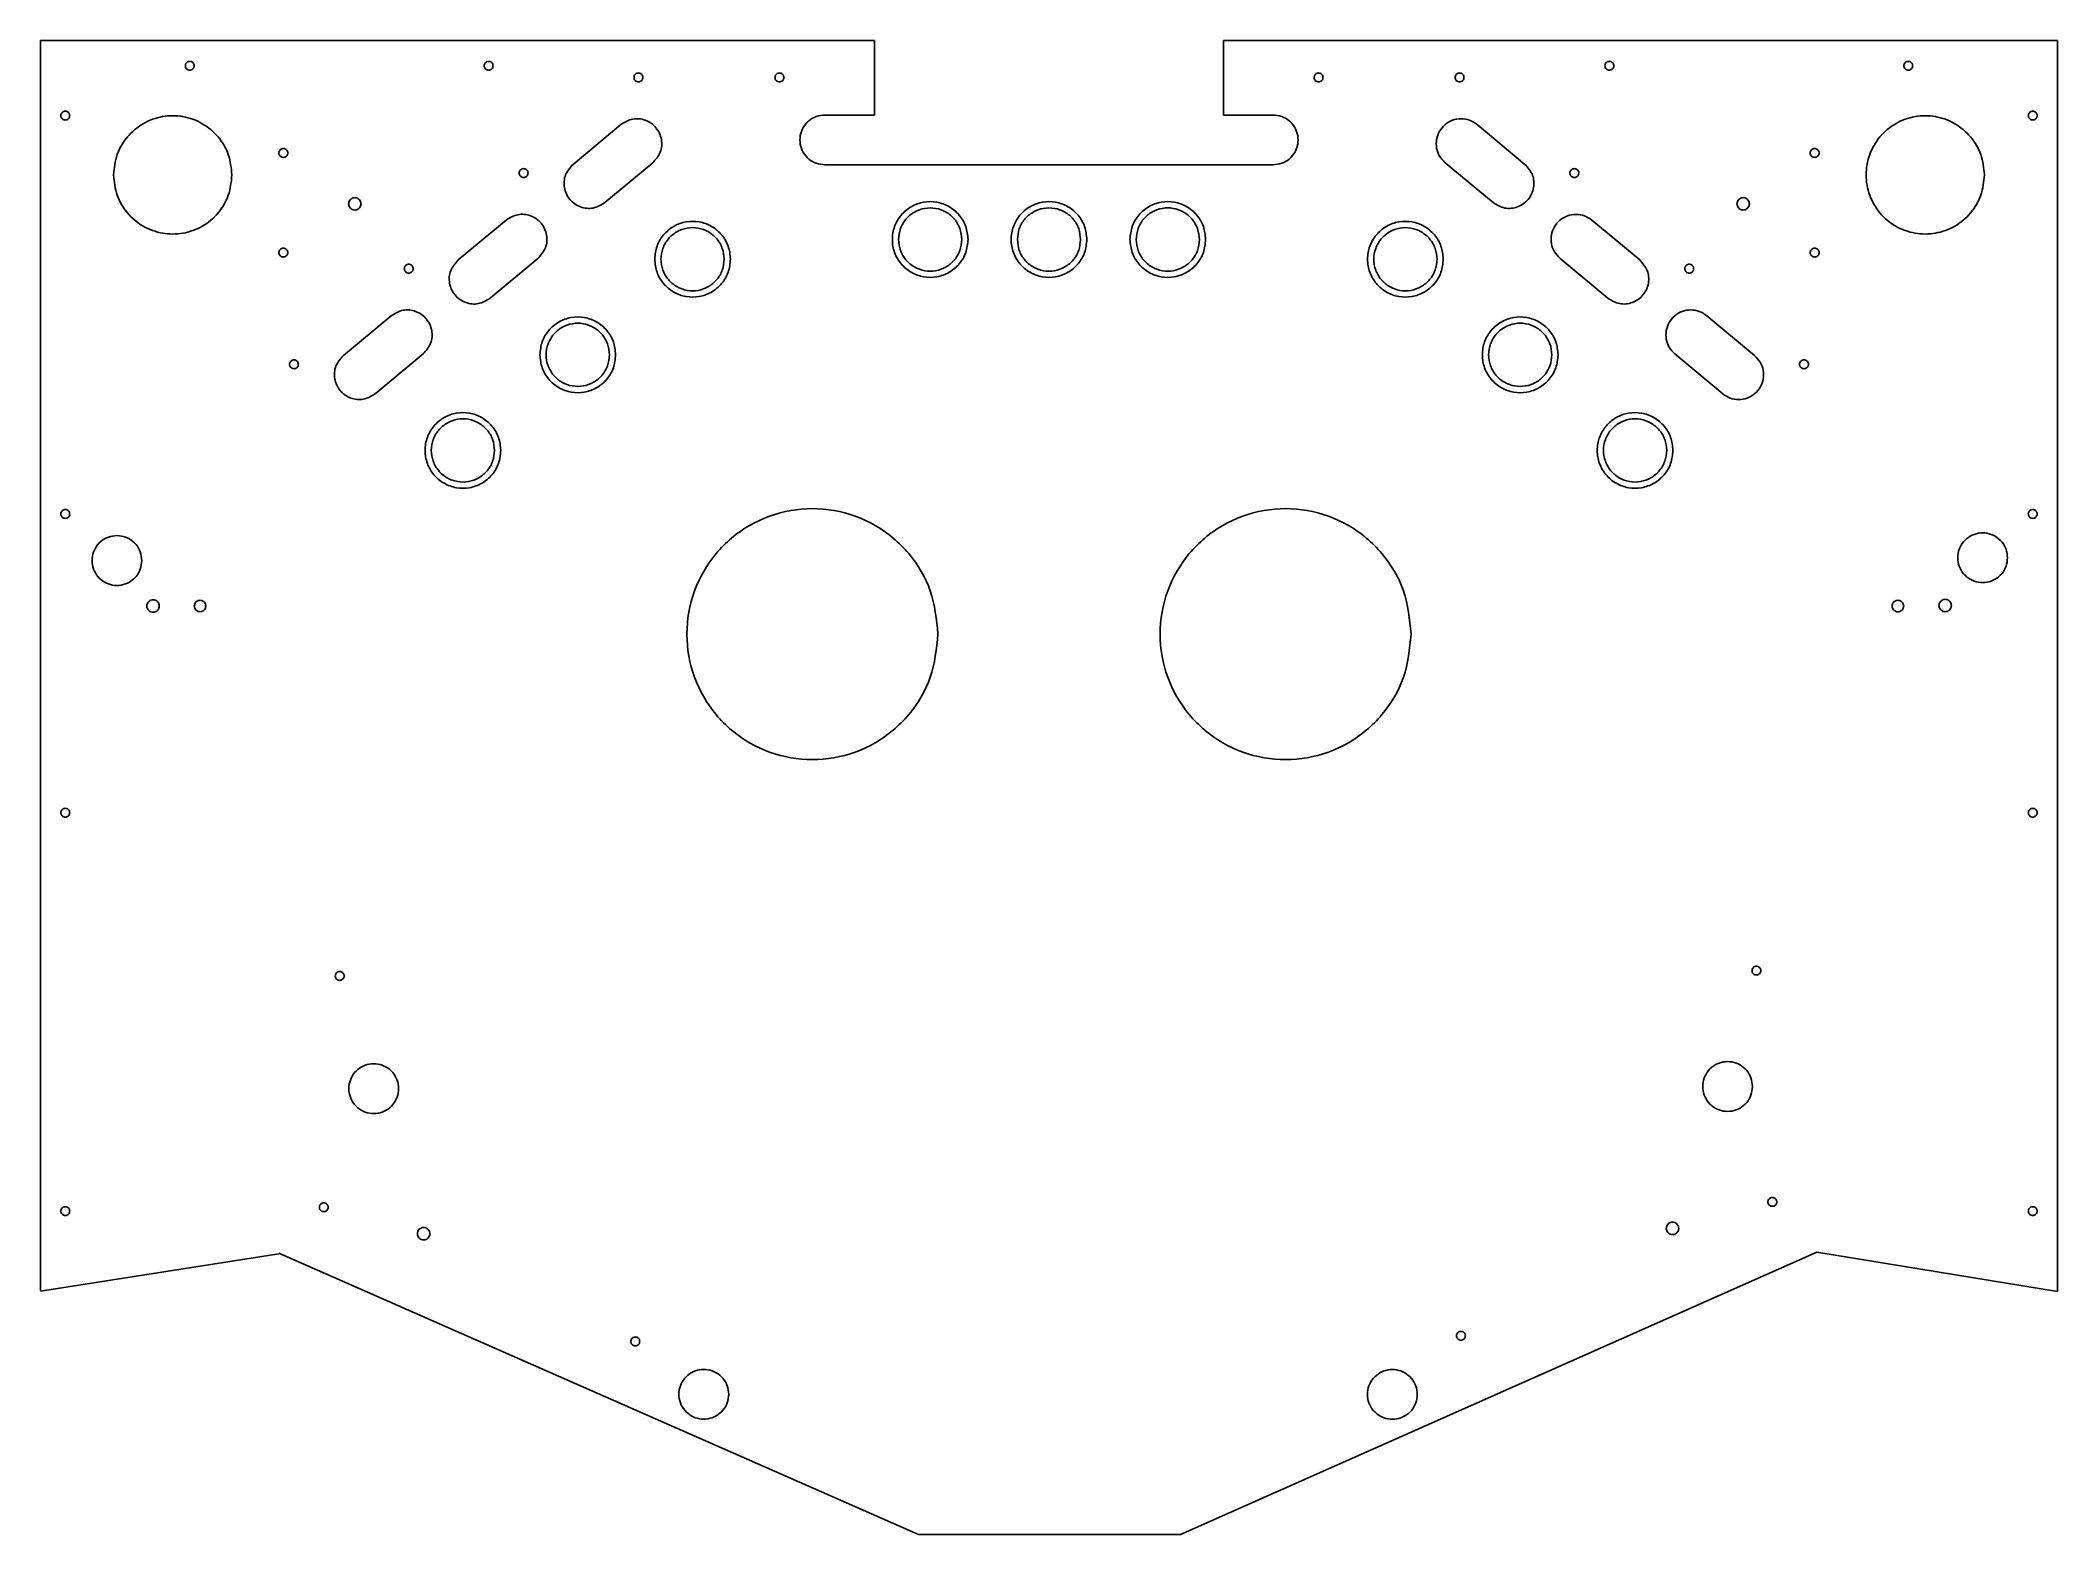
# Model space of a CAD drawing. Extents: x 72 to 1530, y 72 to 1153.
import ezdxf

# ---------------------------------------------------------------- set-up
doc = ezdxf.new("R2010")
doc.units = 0
doc.layers.add('DT250', color=7, linetype='CONTINUOUS')
doc.layers.add('DT500', color=7, linetype='CONTINUOUS')

msp = doc.modelspace()

# ---------------------------------------------------------------- linework, layer by layer
at = {"layer": 'DT250', "color": 3}
for points in [[(742.914985, 1008.702184), (742.914985, 1008.702184)], [(828.774985, 1008.702184), (828.774985, 1008.702184)], [(914.634977, 1008.702184), (914.634977, 1008.702184)], [(571.193897, 994.457464), (571.193897, 994.457464)], [(1086.356097, 994.457464), (1086.356097, 994.457464)], [(488.198537, 925.350504), (488.198537, 925.350504)], [(1169.351457, 925.350504), (1169.351457, 925.350504)], [(405.203185, 856.243544), (405.203185, 856.243544)], [(1252.346817, 856.243544), (1252.346817, 856.243544)]]:
    msp.add_lwpolyline(points, close=True, dxfattribs=at)
for points, knots in [([(742.914985, 1008.702184), (742.587978, 1011.902054), (741.938643, 1018.256), (736.900869, 1026.652837), (729.524716, 1032.895665), (720.390738, 1036.206653), (710.698559, 1036.206653), (701.577374, 1032.895665), (694.150142, 1026.652837), (689.302154, 1018.256), (687.609479, 1008.702184), (689.302154, 999.148368), (694.150142, 990.751531), (701.577374, 984.508703), (710.698559, 981.197715), (720.390738, 981.197715), (729.524716, 984.508703), (736.900869, 990.751531), (741.938643, 999.148368), (742.587978, 1005.502314), (742.914985, 1008.702184)], [0, 0, 0, 0, 9.550899, 18.96511, 28.51601, 38.066909, 47.48112, 57.03202, 66.582919, 75.99713, 85.548029, 95.098929, 104.51314, 114.064039, 123.614938, 133.029149, 142.580049, 152.130948, 161.545159, 171.096059, 171.096059, 171.096059, 171.096059]), ([(828.774985, 1008.702184), (828.447978, 1011.902054), (827.798643, 1018.256), (822.760869, 1026.652837), (815.384716, 1032.895665), (806.250738, 1036.206653), (796.558559, 1036.206653), (787.437374, 1032.895665), (780.010142, 1026.652837), (775.162154, 1018.256), (773.469479, 1008.702184), (775.162154, 999.148368), (780.010142, 990.751531), (787.437374, 984.508703), (796.558559, 981.197715), (806.250738, 981.197715), (815.384716, 984.508703), (822.760869, 990.751531), (827.798643, 999.148368), (828.447978, 1005.502314), (828.774985, 1008.702184)], [0, 0, 0, 0, 9.550899, 18.96511, 28.51601, 38.066909, 47.48112, 57.03202, 66.582919, 75.99713, 85.548029, 95.098929, 104.51314, 114.064039, 123.614938, 133.029149, 142.580049, 152.130948, 161.545159, 171.096059, 171.096059, 171.096059, 171.096059]), ([(914.634977, 1008.702184), (914.308924, 1011.902869), (913.661486, 1018.258412), (908.624389, 1026.658299), (901.247808, 1032.903643), (892.11104, 1036.216067), (882.420345, 1036.216067), (873.283577, 1032.903643), (865.906996, 1026.658299), (860.8699, 1018.258412), (860.222462, 1011.902869), (859.896409, 1008.702184)], [0, 0, 0, 0, 9.552975, 18.969177, 28.522152, 38.075127, 47.491328, 57.044304, 66.597279, 76.01348, 85.566456, 85.566456, 85.566456, 85.566456]), ([(571.193897, 994.457464), (570.867844, 997.658149), (570.220406, 1004.013692), (565.183309, 1012.413579), (557.806728, 1018.658923), (548.66996, 1021.971347), (538.979265, 1021.971347), (529.842497, 1018.658923), (522.465916, 1012.413579), (517.42882, 1004.013692), (516.781382, 997.658149), (516.455329, 994.457464)], [0, 0, 0, 0, 9.552975, 18.969177, 28.522152, 38.075127, 47.491328, 57.044304, 66.597279, 76.01348, 85.566456, 85.566456, 85.566456, 85.566456]), ([(1086.356097, 994.457464), (1086.02909, 997.657338), (1085.379755, 1004.011292), (1080.341975, 1012.408139), (1072.965813, 1018.650975), (1063.831824, 1021.961967), (1054.139633, 1021.961967), (1045.018437, 1018.650975), (1037.591196, 1012.408139), (1032.743202, 1004.011292), (1031.050527, 994.457464), (1032.743202, 984.903636), (1037.591196, 976.506789), (1045.018437, 970.263953), (1054.139633, 966.952961), (1063.831824, 966.952961), (1072.965813, 970.263953), (1080.341975, 976.506789), (1085.379755, 984.903636), (1086.02909, 991.25759), (1086.356097, 994.457464)], [0, 0, 0, 0, 9.550911, 18.965134, 28.516045, 38.066956, 47.481178, 57.032089, 66.583, 75.997223, 85.548134, 95.099045, 104.513267, 114.064179, 123.61509, 133.029312, 142.580223, 152.131134, 161.545357, 171.096268, 171.096268, 171.096268, 171.096268]), ([(859.896409, 1008.702184), (860.222462, 1005.501499), (860.8699, 999.145956), (865.906996, 990.746069), (873.283577, 984.500725), (882.420345, 981.188301), (892.11104, 981.188301), (901.247808, 984.500725), (908.624389, 990.746069), (913.661486, 999.145956), (914.308924, 1005.501499), (914.634977, 1008.702184)], [0, 0, 0, 0, 9.552975, 18.969177, 28.522152, 38.075127, 47.491328, 57.044304, 66.597279, 76.01348, 85.566456, 85.566456, 85.566456, 85.566456]), ([(516.455329, 994.457464), (516.781382, 991.256779), (517.42882, 984.901236), (522.465916, 976.501349), (529.842497, 970.256005), (538.979265, 966.943581), (548.66996, 966.943581), (557.806728, 970.256005), (565.183309, 976.501349), (570.220406, 984.901236), (570.867844, 991.256779), (571.193897, 994.457464)], [0, 0, 0, 0, 9.552975, 18.969177, 28.522152, 38.075127, 47.491328, 57.044304, 66.597279, 76.01348, 85.566456, 85.566456, 85.566456, 85.566456]), ([(488.198537, 925.350504), (487.872484, 928.551189), (487.225046, 934.906732), (482.187949, 943.306619), (474.811368, 949.551963), (465.6746, 952.864387), (455.983905, 952.864387), (446.847137, 949.551963), (439.470556, 943.306619), (434.43346, 934.906732), (433.786022, 928.551189), (433.459969, 925.350504)], [0, 0, 0, 0, 9.552975, 18.969177, 28.522152, 38.075127, 47.491328, 57.044304, 66.597279, 76.01348, 85.566456, 85.566456, 85.566456, 85.566456]), ([(1169.351457, 925.350504), (1169.02445, 928.550378), (1168.375115, 934.904332), (1163.337335, 943.301179), (1155.961173, 949.544015), (1146.827184, 952.855007), (1137.134993, 952.855007), (1128.013797, 949.544015), (1120.586556, 943.301179), (1115.738562, 934.904332), (1114.045887, 925.350504), (1115.738562, 915.796676), (1120.586556, 907.399829), (1128.013797, 901.156993), (1137.134993, 897.846001), (1146.827184, 897.846001), (1155.961173, 901.156993), (1163.337335, 907.399829), (1168.375115, 915.796676), (1169.02445, 922.15063), (1169.351457, 925.350504)], [0, 0, 0, 0, 9.550911, 18.965134, 28.516045, 38.066956, 47.481178, 57.032089, 66.583, 75.997223, 85.548134, 95.099045, 104.513267, 114.064179, 123.61509, 133.029312, 142.580223, 152.131134, 161.545357, 171.096268, 171.096268, 171.096268, 171.096268]), ([(433.459969, 925.350504), (433.786022, 922.149819), (434.43346, 915.794276), (439.470556, 907.394389), (446.847137, 901.149045), (455.983905, 897.836621), (465.6746, 897.836621), (474.811368, 901.149045), (482.187949, 907.394389), (487.225046, 915.794276), (487.872484, 922.149819), (488.198537, 925.350504)], [0, 0, 0, 0, 9.552975, 18.969177, 28.522152, 38.075127, 47.491328, 57.044304, 66.597279, 76.01348, 85.566456, 85.566456, 85.566456, 85.566456]), ([(405.203185, 856.243544), (404.876178, 859.443414), (404.226843, 865.79736), (399.189069, 874.194197), (391.812916, 880.437025), (382.678938, 883.748013), (372.986759, 883.748013), (363.865574, 880.437025), (356.438342, 874.194197), (351.590354, 865.79736), (349.897679, 856.243544), (351.590354, 846.689728), (356.438342, 838.292891), (363.865574, 832.050063), (372.986759, 828.739075), (382.678938, 828.739075), (391.812916, 832.050063), (399.189069, 838.292891), (404.226843, 846.689728), (404.876178, 853.043674), (405.203185, 856.243544)], [0, 0, 0, 0, 9.550899, 18.96511, 28.51601, 38.066909, 47.48112, 57.03202, 66.582919, 75.99713, 85.548029, 95.098929, 104.51314, 114.064039, 123.614938, 133.029149, 142.580049, 152.130948, 161.545159, 171.096059, 171.096059, 171.096059, 171.096059]), ([(1252.346817, 856.243544), (1252.019809, 859.443418), (1251.370474, 865.797371), (1246.332694, 874.194218), (1238.956532, 880.437053), (1229.822544, 883.748045), (1220.130353, 883.748045), (1211.009158, 880.437053), (1203.581917, 874.194218), (1198.733923, 865.797371), (1197.041247, 856.243544), (1198.733923, 846.689717), (1203.581917, 838.29287), (1211.009158, 832.050035), (1220.130353, 828.739043), (1229.822544, 828.739043), (1238.956532, 832.050035), (1246.332694, 838.29287), (1251.370474, 846.689717), (1252.019809, 853.04367), (1252.346817, 856.243544)], [0, 0, 0, 0, 9.550911, 18.965133, 28.516043, 38.066954, 47.481176, 57.032086, 66.582997, 75.997219, 85.548129, 95.09904, 104.513262, 114.064172, 123.615083, 133.029305, 142.580216, 152.131126, 161.545348, 171.096259, 171.096259, 171.096259, 171.096259])]:
    msp.add_open_spline(points, degree=3, knots=knots, dxfattribs=at)
at = {"layer": 'DT500', "color": 5}
for points in [[(72.405697, 1152.702184), (72.405697, 248.927384)], [(675.405697, 1152.702184), (72.405697, 1152.702184)], [(675.405697, 1152.702184), (675.405697, 1098.702184)], [(927.405697, 1152.702184), (927.405697, 1098.702184)], [(927.405697, 1152.702184), (1530.405697, 1152.702184)], [(1530.405697, 1152.702184), (1530.405697, 248.152424)], [(639.405697, 1098.702184), (675.405697, 1098.702184)], [(927.405697, 1098.702184), (963.405697, 1098.702184)], [(457.426961, 1063.055544), (492.008361, 1091.850104)], [(1110.803057, 1091.850104), (1145.384417, 1063.055544)], [(515.044009, 1064.184984), (480.462609, 1035.390424)], [(639.405697, 1062.702184), (963.405697, 1062.702184)], [(1122.348817, 1035.390424), (1087.767377, 1064.184984)], [(374.431601, 993.948584), (409.013001, 1022.743144)], [(1193.798417, 1022.743144), (1228.379777, 993.948584)], [(432.048649, 995.078024), (397.467257, 966.283464)], [(1205.344177, 966.283464), (1170.762737, 995.078024)], [(291.436249, 924.841624), (326.017649, 953.636184)], [(1276.793777, 953.636184), (1311.375137, 924.841624)], [(349.053297, 925.971064), (314.471897, 897.176504)], [(1288.339457, 897.176504), (1253.758097, 925.971064)], [(72.418477, 248.527384), (244.868761, 275.502424)], [(244.855977, 275.902424), (707.005937, 72.402424)], [(896.406257, 72.402424), (1356.330657, 276.702584)], [(1356.330657, 276.652744), (1530.405697, 248.152424)], [(707.005937, 72.402424), (896.406257, 72.402424)]]:
    msp.add_lwpolyline(points, dxfattribs=at)
for points in [[(183.622473, 1134.302184), (183.622473, 1134.302184)], [(399.622481, 1134.302184), (399.622481, 1134.302184)], [(507.901513, 1125.838824), (507.901513, 1125.838824)], [(609.813697, 1125.838824), (609.813697, 1125.838824)], [(999.405697, 1125.838824), (999.405697, 1125.838824)], [(1101.317857, 1125.838824), (1101.317857, 1125.838824)], [(1209.622497, 1134.302184), (1209.622497, 1134.302184)], [(1425.622497, 1134.302184), (1425.622497, 1134.302184)], [(93.622477, 1098.302184), (93.622477, 1098.302184)], [(1515.622497, 1098.302184), (1515.622497, 1098.302184)], [(251.233761, 1071.302184), (251.233761, 1071.302184)], [(1358.011217, 1071.302184), (1358.011217, 1071.302184)], [(210.844417, 1055.415464), (210.844417, 1055.415464)], [(424.906153, 1056.731944), (424.906153, 1056.731944)], [(1184.313217, 1056.731944), (1184.313217, 1056.731944)], [(1477.466977, 1055.415464), (1477.466977, 1055.415464)], [(304.174337, 1034.501784), (304.174337, 1034.501784)], [(1307.637057, 1034.501784), (1307.637057, 1034.501784)], [(738.402921, 1008.702184), (738.402921, 1008.702184)], [(824.262921, 1008.702184), (824.262921, 1008.702184)], [(910.122897, 1008.702184), (910.122897, 1008.702184)], [(251.233761, 999.302184), (251.233761, 999.302184)], [(566.681841, 994.457464), (566.681841, 994.457464)], [(1081.844017, 994.457464), (1081.844017, 994.457464)], [(1358.011217, 999.302184), (1358.011217, 999.302184)], [(341.910801, 987.624984), (341.910801, 987.624984)], [(1267.308577, 987.624984), (1267.308577, 987.624984)], [(483.686481, 925.350504), (483.686481, 925.350504)], [(1164.839377, 925.350504), (1164.839377, 925.350504)], [(258.915441, 918.518024), (258.915441, 918.518024)], [(1350.303937, 918.518024), (1350.303937, 918.518024)], [(400.691129, 856.243544), (400.691129, 856.243544)], [(1247.834737, 856.243544), (1247.834737, 856.243544)], [(93.622477, 810.302184), (93.622477, 810.302184)], [(1515.622497, 810.302184), (1515.622497, 810.302184)], [(145.744369, 776.625624), (145.744369, 776.625624)], [(1494.193297, 778.650264), (1494.193297, 778.650264)], [(158.390841, 743.763384), (158.390841, 743.763384)], [(191.970577, 743.763384), (191.970577, 743.763384)], [(1419.123057, 743.742344), (1419.123057, 743.742344)], [(1453.612737, 744.117464), (1453.612737, 744.117464)], [(721.125697, 723.444024), (721.125697, 723.444024)], [(1063.125697, 723.444024), (1063.125697, 723.444024)], [(93.622477, 594.302184), (93.622477, 594.302184)], [(1515.622497, 594.302184), (1515.622497, 594.302184)], [(291.974977, 476.326984), (291.974977, 476.326984)], [(1315.905457, 480.219304), (1315.905457, 480.219304)], [(331.353297, 394.864984), (331.353297, 394.864984)], [(1309.860337, 396.401704), (1309.860337, 396.401704)], [(93.622477, 306.302184), (93.622477, 306.302184)], [(280.477697, 309.108904), (280.477697, 309.108904)], [(1327.403297, 312.999944), (1327.403297, 312.999944)], [(1515.622497, 306.302184), (1515.622497, 306.302184)], [(1256.573697, 293.828344), (1256.573697, 293.828344)], [(353.899337, 289.937304), (353.899337, 289.937304)], [(505.593209, 212.060744), (505.593209, 212.060744)], [(1102.323137, 216.153864), (1102.323137, 216.153864)], [(569.894025, 173.902184), (569.894025, 173.902184)], [(1067.580737, 173.802184), (1067.580737, 173.802184)]]:
    msp.add_lwpolyline(points, close=True, dxfattribs=at)
for points, knots in [([(183.622473, 1134.302184), (183.584192, 1134.676778), (183.508177, 1135.420606), (182.918427, 1136.403587), (182.054934, 1137.134406), (180.98566, 1137.522009), (179.85104, 1137.522009), (178.783264, 1137.134406), (177.913791, 1136.403587), (177.346259, 1135.420606), (177.148105, 1134.302184), (177.346259, 1133.183762), (177.913791, 1132.200781), (178.783264, 1131.469962), (179.85104, 1131.082359), (180.98566, 1131.082359), (182.054934, 1131.469962), (182.918427, 1132.200781), (183.508177, 1133.183762), (183.584192, 1133.92759), (183.622473, 1134.302184)], [0, 0, 0, 0, 1.118081, 2.220161, 3.338242, 4.456323, 5.558402, 6.676483, 7.794564, 8.896644, 10.014725, 11.132806, 12.234885, 13.352966, 14.471047, 15.573127, 16.691208, 17.809289, 18.911368, 20.02945, 20.02945, 20.02945, 20.02945]), ([(399.622481, 1134.302184), (399.584199, 1134.676779), (399.508185, 1135.420608), (398.918434, 1136.403589), (398.05494, 1137.13441), (396.985665, 1137.522013), (395.851043, 1137.522013), (394.783266, 1137.13441), (393.913792, 1136.403589), (393.346259, 1135.420608), (393.148105, 1134.302184), (393.346259, 1133.18376), (393.913792, 1132.200779), (394.783266, 1131.469958), (395.851043, 1131.082355), (396.985665, 1131.082355), (398.05494, 1131.469958), (398.918434, 1132.200779), (399.508185, 1133.18376), (399.584199, 1133.927589), (399.622481, 1134.302184)], [0, 0, 0, 0, 1.118082, 2.220163, 3.338246, 4.456328, 5.558409, 6.676492, 7.794574, 8.896655, 10.014737, 11.13282, 12.234901, 13.352983, 14.471065, 15.573146, 16.691229, 17.809311, 18.911392, 20.029475, 20.029475, 20.029475, 20.029475]), ([(1209.622497, 1134.302184), (1209.584216, 1134.676778), (1209.508201, 1135.420606), (1208.918451, 1136.403587), (1208.054958, 1137.134406), (1206.985684, 1137.522009), (1205.851064, 1137.522009), (1204.783288, 1137.134406), (1203.913815, 1136.403587), (1203.346283, 1135.420606), (1203.148129, 1134.302184), (1203.346283, 1133.183762), (1203.913815, 1132.200781), (1204.783288, 1131.469962), (1205.851064, 1131.082359), (1206.985684, 1131.082359), (1208.054958, 1131.469962), (1208.918451, 1132.200781), (1209.508201, 1133.183762), (1209.584216, 1133.92759), (1209.622497, 1134.302184)], [0, 0, 0, 0, 1.118081, 2.220161, 3.338242, 4.456323, 5.558402, 6.676483, 7.794564, 8.896644, 10.014725, 11.132806, 12.234885, 13.352966, 14.471047, 15.573127, 16.691208, 17.809289, 18.911368, 20.02945, 20.02945, 20.02945, 20.02945]), ([(1425.622497, 1134.302184), (1425.584216, 1134.676779), (1425.508201, 1135.420607), (1424.918452, 1136.403587), (1424.054958, 1137.134407), (1422.985684, 1137.52201), (1421.851064, 1137.52201), (1420.783288, 1137.134407), (1419.913815, 1136.403587), (1419.346282, 1135.420607), (1419.148129, 1134.302184), (1419.346283, 1133.183762), (1419.913815, 1132.200781), (1420.783288, 1131.469962), (1421.851064, 1131.082359), (1422.985684, 1131.082359), (1424.054958, 1131.469962), (1424.918451, 1132.200781), (1425.508201, 1133.183762), (1425.584216, 1133.92759), (1425.622497, 1134.302184)], [0, 0, 0, 0, 1.118081, 2.220161, 3.338242, 4.456323, 5.558403, 6.676484, 7.794565, 8.896645, 10.014726, 11.132807, 12.234887, 13.352968, 14.471049, 15.573128, 16.691209, 17.80929, 18.91137, 20.029451, 20.029451, 20.029451, 20.029451]), ([(507.901513, 1125.838824), (507.863232, 1126.213418), (507.787217, 1126.957246), (507.197467, 1127.940227), (506.333974, 1128.671046), (505.2647, 1129.058649), (504.13008, 1129.058649), (503.062304, 1128.671046), (502.192831, 1127.940227), (501.625299, 1126.957246), (501.427145, 1125.838824), (501.625299, 1124.720402), (502.192831, 1123.737421), (503.062304, 1123.006602), (504.13008, 1122.618999), (505.2647, 1122.618999), (506.333974, 1123.006602), (507.197467, 1123.737421), (507.787217, 1124.720402), (507.863232, 1125.46423), (507.901513, 1125.838824)], [0, 0, 0, 0, 1.118081, 2.220161, 3.338242, 4.456323, 5.558402, 6.676483, 7.794564, 8.896644, 10.014725, 11.132806, 12.234885, 13.352966, 14.471047, 15.573127, 16.691208, 17.809289, 18.911368, 20.02945, 20.02945, 20.02945, 20.02945]), ([(609.813697, 1125.838824), (609.775416, 1126.213418), (609.699401, 1126.957246), (609.109651, 1127.940227), (608.246158, 1128.671046), (607.176884, 1129.058649), (606.042264, 1129.058649), (604.974488, 1128.671046), (604.105015, 1127.940227), (603.537483, 1126.957246), (603.339329, 1125.838824), (603.537483, 1124.720402), (604.105015, 1123.737421), (604.974488, 1123.006602), (606.042264, 1122.618999), (607.176884, 1122.618999), (608.246158, 1123.006602), (609.109651, 1123.737421), (609.699401, 1124.720402), (609.775416, 1125.46423), (609.813697, 1125.838824)], [0, 0, 0, 0, 1.118081, 2.220161, 3.338242, 4.456323, 5.558402, 6.676483, 7.794564, 8.896644, 10.014725, 11.132806, 12.234885, 13.352966, 14.471047, 15.573127, 16.691208, 17.809289, 18.911368, 20.02945, 20.02945, 20.02945, 20.02945]), ([(999.405697, 1125.838824), (999.367416, 1126.213418), (999.291401, 1126.957246), (998.701651, 1127.940227), (997.838158, 1128.671046), (996.768884, 1129.058649), (995.634264, 1129.058649), (994.566488, 1128.671046), (993.697015, 1127.940227), (993.129483, 1126.957246), (992.931329, 1125.838824), (993.129483, 1124.720402), (993.697015, 1123.737421), (994.566488, 1123.006602), (995.634264, 1122.618999), (996.768884, 1122.618999), (997.838158, 1123.006602), (998.701651, 1123.737421), (999.291401, 1124.720402), (999.367416, 1125.46423), (999.405697, 1125.838824)], [0, 0, 0, 0, 1.118081, 2.220161, 3.338242, 4.456323, 5.558402, 6.676483, 7.794564, 8.896644, 10.014725, 11.132806, 12.234885, 13.352966, 14.471047, 15.573127, 16.691208, 17.809289, 18.911368, 20.02945, 20.02945, 20.02945, 20.02945]), ([(1101.317857, 1125.838824), (1101.279576, 1126.213418), (1101.203561, 1126.957246), (1100.613811, 1127.940227), (1099.750318, 1128.671046), (1098.681044, 1129.058649), (1097.546424, 1129.058649), (1096.478648, 1128.671046), (1095.609175, 1127.940227), (1095.041643, 1126.957246), (1094.843489, 1125.838824), (1095.041643, 1124.720402), (1095.609175, 1123.737421), (1096.478648, 1123.006602), (1097.546424, 1122.618999), (1098.681044, 1122.618999), (1099.750318, 1123.006602), (1100.613811, 1123.737421), (1101.203561, 1124.720402), (1101.279576, 1125.46423), (1101.317857, 1125.838824)], [0, 0, 0, 0, 1.118081, 2.220161, 3.338242, 4.456323, 5.558402, 6.676483, 7.794564, 8.896644, 10.014725, 11.132806, 12.234885, 13.352966, 14.471047, 15.573127, 16.691208, 17.809289, 18.911368, 20.02945, 20.02945, 20.02945, 20.02945]), ([(93.622477, 1098.302184), (93.584196, 1098.676779), (93.508181, 1099.420606), (92.918431, 1100.403587), (92.054938, 1101.134407), (90.985664, 1101.522009), (89.851044, 1101.522009), (88.783268, 1101.134407), (87.913795, 1100.403587), (87.346263, 1099.420606), (87.148109, 1098.302184), (87.346263, 1097.183762), (87.913795, 1096.200781), (88.783268, 1095.469961), (89.851044, 1095.082359), (90.985664, 1095.082359), (92.054938, 1095.469961), (92.918431, 1096.200781), (93.508181, 1097.183762), (93.584196, 1097.927589), (93.622477, 1098.302184)], [0, 0, 0, 0, 1.118081, 2.220161, 3.338242, 4.456323, 5.558402, 6.676483, 7.794564, 8.896644, 10.014725, 11.132806, 12.234886, 13.352967, 14.471048, 15.573127, 16.691208, 17.809289, 18.911369, 20.02945, 20.02945, 20.02945, 20.02945]), ([(210.844417, 1055.415464), (210.334242, 1060.414074), (209.321195, 1070.339744), (201.452702, 1083.457256), (189.931354, 1093.209938), (175.661687, 1098.382499), (160.527144, 1098.382499), (146.257478, 1093.209938), (134.736129, 1083.457256), (126.867636, 1070.339744), (125.854589, 1060.414074), (125.344414, 1055.415464)], [0, 0, 0, 0, 14.919514, 29.625472, 44.544986, 59.4645, 74.170458, 89.089972, 104.009486, 118.715444, 133.634958, 133.634958, 133.634958, 133.634958]), ([(515.044009, 1064.184984), (517.164915, 1066.595917), (521.343837, 1071.346291), (522.050131, 1081.252102), (518.015501, 1090.082222), (510.062114, 1095.64935), (500.192199, 1096.748771), (494.76354, 1093.499294), (492.008361, 1091.850104)], [0, 0, 0, 0, 9.410219, 18.541397, 27.951616, 37.361835, 46.493012, 55.903231, 55.903231, 55.903231, 55.903231]), ([(639.405697, 1098.702184), (637.301233, 1098.487124), (633.122425, 1098.060081), (627.600064, 1094.746836), (623.494335, 1089.895924), (621.316792, 1083.888118), (621.316792, 1077.51625), (623.494335, 1071.508444), (627.600064, 1066.657532), (633.122425, 1063.344287), (637.301233, 1062.917244), (639.405697, 1062.702184)], [0, 0, 0, 0, 6.281354, 12.472812, 18.754166, 25.03552, 31.226978, 37.508332, 43.789686, 49.981145, 56.262499, 56.262499, 56.262499, 56.262499]), ([(963.405697, 1062.702184), (965.51016, 1062.917244), (969.688969, 1063.344287), (975.211329, 1066.657532), (979.317059, 1071.508444), (981.494601, 1077.51625), (981.494601, 1083.888118), (979.317059, 1089.895924), (975.211329, 1094.746836), (969.688969, 1098.060081), (965.51016, 1098.487124), (963.405697, 1098.702184)], [0, 0, 0, 0, 6.281354, 12.472812, 18.754166, 25.03552, 31.226978, 37.508332, 43.789686, 49.981145, 56.262499, 56.262499, 56.262499, 56.262499]), ([(1110.803057, 1091.850104), (1109.048215, 1093.031439), (1105.563647, 1095.377204), (1099.199769, 1096.364703), (1092.940614, 1095.264071), (1087.422951, 1092.040585), (1083.34572, 1087.14396), (1081.174834, 1081.133742), (1081.225985, 1074.778761), (1083.349705, 1068.698965), (1086.287761, 1065.696857), (1087.767377, 1064.184984)], [0, 0, 0, 0, 6.281357, 12.472819, 18.754176, 25.035534, 31.226995, 37.508352, 43.78971, 49.981171, 56.262529, 56.262529, 56.262529, 56.262529]), ([(1477.466977, 1055.415464), (1476.956202, 1060.413565), (1475.941961, 1070.338236), (1468.073111, 1083.453841), (1456.551781, 1093.204949), (1442.284785, 1098.376612), (1427.145894, 1098.376612), (1412.898879, 1093.204949), (1401.297767, 1083.453841), (1393.725357, 1070.338236), (1391.08145, 1055.415464), (1393.725357, 1040.492692), (1401.297767, 1027.377087), (1412.898879, 1017.625979), (1427.145894, 1012.454316), (1442.284785, 1012.454316), (1456.551781, 1017.625979), (1468.073111, 1027.377087), (1475.941961, 1040.492692), (1476.956202, 1050.417363), (1477.466977, 1055.415464)], [0, 0, 0, 0, 14.918216, 29.622929, 44.541145, 59.459361, 74.164074, 89.082289, 104.000505, 118.705218, 133.623434, 148.54165, 163.246363, 178.164579, 193.082795, 207.787508, 222.705724, 237.62394, 252.328652, 267.246868, 267.246868, 267.246868, 267.246868]), ([(1515.622497, 1098.302184), (1515.584216, 1098.676778), (1515.508201, 1099.420606), (1514.918451, 1100.403587), (1514.054958, 1101.134406), (1512.985684, 1101.522009), (1511.851064, 1101.522009), (1510.783288, 1101.134406), (1509.913815, 1100.403587), (1509.346283, 1099.420606), (1509.148129, 1098.302184), (1509.346283, 1097.183762), (1509.913815, 1096.200781), (1510.783288, 1095.469962), (1511.851064, 1095.082359), (1512.985684, 1095.082359), (1514.054958, 1095.469962), (1514.918451, 1096.200781), (1515.508201, 1097.183762), (1515.584216, 1097.92759), (1515.622497, 1098.302184)], [0, 0, 0, 0, 1.118081, 2.220161, 3.338242, 4.456323, 5.558402, 6.676483, 7.794564, 8.896644, 10.014725, 11.132806, 12.234885, 13.352966, 14.471047, 15.573127, 16.691208, 17.809289, 18.911368, 20.02945, 20.02945, 20.02945, 20.02945]), ([(251.233761, 1071.302184), (251.19548, 1071.676778), (251.119465, 1072.420606), (250.529715, 1073.403587), (249.666222, 1074.134406), (248.596948, 1074.522009), (247.462328, 1074.522009), (246.394552, 1074.134406), (245.525079, 1073.403587), (244.957547, 1072.420606), (244.759393, 1071.302184), (244.957547, 1070.183762), (245.525079, 1069.200781), (246.394552, 1068.469962), (247.462328, 1068.082359), (248.596948, 1068.082359), (249.666222, 1068.469962), (250.529715, 1069.200781), (251.119465, 1070.183762), (251.19548, 1070.92759), (251.233761, 1071.302184)], [0, 0, 0, 0, 1.118081, 2.220161, 3.338242, 4.456323, 5.558402, 6.676483, 7.794564, 8.896644, 10.014725, 11.132806, 12.234885, 13.352966, 14.471047, 15.573127, 16.691208, 17.809289, 18.911368, 20.02945, 20.02945, 20.02945, 20.02945]), ([(1358.011217, 1071.302184), (1357.972936, 1071.676778), (1357.896921, 1072.420606), (1357.307171, 1073.403587), (1356.443678, 1074.134406), (1355.374404, 1074.522009), (1354.239784, 1074.522009), (1353.172008, 1074.134406), (1352.302535, 1073.403587), (1351.735003, 1072.420606), (1351.536849, 1071.302184), (1351.735003, 1070.183762), (1352.302535, 1069.200781), (1353.172008, 1068.469962), (1354.239784, 1068.082359), (1355.374404, 1068.082359), (1356.443678, 1068.469962), (1357.307171, 1069.200781), (1357.896921, 1070.183762), (1357.972936, 1070.92759), (1358.011217, 1071.302184)], [0, 0, 0, 0, 1.118081, 2.220161, 3.338242, 4.456323, 5.558402, 6.676483, 7.794564, 8.896644, 10.014725, 11.132806, 12.234885, 13.352966, 14.471047, 15.573127, 16.691208, 17.809289, 18.911368, 20.02945, 20.02945, 20.02945, 20.02945]), ([(125.344414, 1055.415464), (125.854589, 1050.416854), (126.867636, 1040.491184), (134.736129, 1027.373672), (146.257478, 1017.62099), (160.527144, 1012.448429), (175.661687, 1012.448429), (189.931354, 1017.62099), (201.452702, 1027.373672), (209.321195, 1040.491184), (210.334242, 1050.416854), (210.844417, 1055.415464)], [0, 0, 0, 0, 14.919514, 29.625472, 44.544986, 59.4645, 74.170458, 89.089972, 104.009486, 118.715444, 133.634958, 133.634958, 133.634958, 133.634958]), ([(424.906153, 1056.731944), (424.867872, 1057.106538), (424.791857, 1057.850366), (424.202107, 1058.833347), (423.338614, 1059.564166), (422.26934, 1059.951769), (421.13472, 1059.951769), (420.066944, 1059.564166), (419.197471, 1058.833347), (418.629939, 1057.850366), (418.431785, 1056.731944), (418.629939, 1055.613522), (419.197471, 1054.630541), (420.066944, 1053.899722), (421.13472, 1053.512119), (422.26934, 1053.512119), (423.338614, 1053.899722), (424.202107, 1054.630541), (424.791857, 1055.613522), (424.867872, 1056.35735), (424.906153, 1056.731944)], [0, 0, 0, 0, 1.118081, 2.220161, 3.338242, 4.456323, 5.558402, 6.676483, 7.794564, 8.896644, 10.014725, 11.132806, 12.234885, 13.352966, 14.471047, 15.573127, 16.691208, 17.809289, 18.911368, 20.02945, 20.02945, 20.02945, 20.02945]), ([(457.426961, 1063.055544), (455.306054, 1060.644611), (451.127133, 1055.894237), (450.420839, 1045.988426), (454.455469, 1037.158306), (462.408856, 1031.591178), (472.278771, 1030.491757), (477.70743, 1033.741234), (480.462609, 1035.390424)], [0, 0, 0, 0, 9.410219, 18.541397, 27.951616, 37.361835, 46.493012, 55.903231, 55.903231, 55.903231, 55.903231]), ([(1122.348817, 1035.390424), (1125.103608, 1033.745208), (1130.531599, 1030.503502), (1140.393218, 1031.607558), (1148.339592, 1037.171936), (1152.372771, 1045.994671), (1151.672517, 1055.893161), (1147.50135, 1060.644278), (1145.384417, 1063.055544)], [0, 0, 0, 0, 9.403581, 18.528653, 27.932234, 37.335816, 46.460887, 55.864469, 55.864469, 55.864469, 55.864469]), ([(1184.313217, 1056.731944), (1184.274936, 1057.106538), (1184.198921, 1057.850366), (1183.609171, 1058.833347), (1182.745678, 1059.564166), (1181.676404, 1059.951769), (1180.541784, 1059.951769), (1179.474008, 1059.564166), (1178.604535, 1058.833347), (1178.037003, 1057.850366), (1177.838849, 1056.731944), (1178.037003, 1055.613522), (1178.604535, 1054.630541), (1179.474008, 1053.899722), (1180.541784, 1053.512119), (1181.676404, 1053.512119), (1182.745678, 1053.899722), (1183.609171, 1054.630541), (1184.198921, 1055.613522), (1184.274936, 1056.35735), (1184.313217, 1056.731944)], [0, 0, 0, 0, 1.118081, 2.220161, 3.338242, 4.456323, 5.558402, 6.676483, 7.794564, 8.896644, 10.014725, 11.132806, 12.234885, 13.352966, 14.471047, 15.573127, 16.691208, 17.809289, 18.911368, 20.02945, 20.02945, 20.02945, 20.02945]), ([(304.174337, 1034.501784), (304.120571, 1035.0279), (304.013809, 1036.072602), (303.185509, 1037.453192), (301.972737, 1038.479625), (300.470948, 1039.02401), (298.877381, 1039.02401), (297.377695, 1038.479625), (296.156525, 1037.453192), (295.359429, 1036.072602), (295.081123, 1034.501784), (295.359429, 1032.930966), (296.156525, 1031.550376), (297.377695, 1030.523943), (298.877381, 1029.979558), (300.470948, 1029.979558), (301.972737, 1030.523943), (303.185509, 1031.550376), (304.013809, 1032.930966), (304.120571, 1033.975668), (304.174337, 1034.501784)], [0, 0, 0, 0, 1.570339, 3.118203, 4.688542, 6.25888, 7.806745, 9.377083, 10.947422, 12.495286, 14.065625, 15.635963, 17.183828, 18.754166, 20.324505, 21.872369, 23.442708, 25.013046, 26.560911, 28.131249, 28.131249, 28.131249, 28.131249]), ([(1307.637057, 1034.501784), (1307.583291, 1035.0279), (1307.476529, 1036.072602), (1306.648229, 1037.453192), (1305.435457, 1038.479625), (1303.933668, 1039.02401), (1302.340101, 1039.02401), (1300.840415, 1038.479625), (1299.619245, 1037.453192), (1298.822149, 1036.072602), (1298.543843, 1034.501784), (1298.822149, 1032.930966), (1299.619245, 1031.550376), (1300.840415, 1030.523943), (1302.340101, 1029.979558), (1303.933668, 1029.979558), (1305.435457, 1030.523943), (1306.648229, 1031.550376), (1307.476529, 1032.930966), (1307.583291, 1033.975668), (1307.637057, 1034.501784)], [0, 0, 0, 0, 1.570339, 3.118203, 4.688542, 6.25888, 7.806745, 9.377083, 10.947422, 12.495286, 14.065625, 15.635963, 17.183828, 18.754166, 20.324505, 21.872369, 23.442708, 25.013046, 26.560911, 28.131249, 28.131249, 28.131249, 28.131249]), ([(432.048649, 995.078024), (434.169555, 997.488957), (438.348477, 1002.239331), (439.054771, 1012.145142), (435.020141, 1020.975262), (427.066754, 1026.54239), (417.196839, 1027.641811), (411.76818, 1024.392334), (409.013001, 1022.743144)], [0, 0, 0, 0, 9.410219, 18.541397, 27.951616, 37.361835, 46.493012, 55.903231, 55.903231, 55.903231, 55.903231]), ([(738.402921, 1008.702184), (738.131055, 1011.375581), (737.591216, 1016.68409), (733.384869, 1023.70058), (727.224063, 1028.917477), (719.592743, 1031.684477), (711.49865, 1031.684477), (703.867331, 1028.917477), (697.706525, 1023.70058), (693.500178, 1016.68409), (692.960339, 1011.375581), (692.688473, 1008.702184)], [0, 0, 0, 0, 7.979036, 15.843807, 23.822843, 31.801879, 39.666651, 47.645687, 55.624723, 63.489494, 71.46853, 71.46853, 71.46853, 71.46853]), ([(824.262921, 1008.702184), (823.991055, 1011.375581), (823.451216, 1016.68409), (819.244869, 1023.70058), (813.084063, 1028.917477), (805.452743, 1031.684477), (797.35865, 1031.684477), (789.727331, 1028.917477), (783.566525, 1023.70058), (779.360178, 1016.68409), (778.820339, 1011.375581), (778.548473, 1008.702184)], [0, 0, 0, 0, 7.979036, 15.843807, 23.822843, 31.801879, 39.666651, 47.645687, 55.624723, 63.489494, 71.46853, 71.46853, 71.46853, 71.46853]), ([(910.122897, 1008.702184), (909.852479, 1011.376822), (909.31552, 1016.687766), (905.110313, 1023.708906), (898.948453, 1028.929641), (891.314384, 1031.698831), (883.216986, 1031.698831), (875.582916, 1028.929641), (869.421057, 1023.708906), (865.21585, 1016.687766), (864.67889, 1011.376822), (864.408473, 1008.702184)], [0, 0, 0, 0, 7.982201, 15.850008, 23.832209, 31.814411, 39.682217, 47.664419, 55.64662, 63.514427, 71.496628, 71.496628, 71.496628, 71.496628]), ([(1193.798417, 1022.743144), (1192.043575, 1023.924479), (1188.559007, 1026.270244), (1182.195129, 1027.257743), (1175.935974, 1026.157111), (1170.418311, 1022.933625), (1166.34108, 1018.037), (1164.170194, 1012.026782), (1164.221345, 1005.671801), (1166.345065, 999.592005), (1169.283121, 996.589897), (1170.762737, 995.078024)], [0, 0, 0, 0, 6.281357, 12.472819, 18.754176, 25.035534, 31.226995, 37.508352, 43.78971, 49.981171, 56.262529, 56.262529, 56.262529, 56.262529]), ([(566.681841, 994.457464), (566.408744, 997.129809), (565.866458, 1002.436252), (561.659204, 1009.4488), (555.499072, 1014.662445), (547.870908, 1017.427589), (539.776566, 1017.427589), (532.159087, 1014.662445), (525.956296, 1009.4488), (521.907541, 1002.436252), (520.493919, 994.457464), (521.907541, 986.478676), (525.956296, 979.466128), (532.159087, 974.252483), (539.776566, 971.487339), (547.870908, 971.487339), (555.499072, 974.252483), (561.659204, 979.466128), (565.866458, 986.478676), (566.408744, 991.785119), (566.681841, 994.457464)], [0, 0, 0, 0, 7.976353, 15.838551, 23.814904, 31.791256, 39.653455, 47.629808, 55.60616, 63.468359, 71.444711, 79.421064, 87.283263, 95.259615, 103.235968, 111.098166, 119.074519, 127.050872, 134.91307, 142.889423, 142.889423, 142.889423, 142.889423]), ([(692.688473, 1008.702184), (692.960339, 1006.028787), (693.500178, 1000.720278), (697.706525, 993.703788), (703.867331, 988.486891), (711.49865, 985.719891), (719.592743, 985.719891), (727.224063, 988.486891), (733.384869, 993.703788), (737.591216, 1000.720278), (738.131055, 1006.028787), (738.402921, 1008.702184)], [0, 0, 0, 0, 7.979036, 15.843807, 23.822843, 31.801879, 39.666651, 47.645687, 55.624723, 63.489494, 71.46853, 71.46853, 71.46853, 71.46853]), ([(778.548473, 1008.702184), (778.820339, 1006.028787), (779.360178, 1000.720278), (783.566525, 993.703788), (789.727331, 988.486891), (797.35865, 985.719891), (805.452743, 985.719891), (813.084063, 988.486891), (819.244869, 993.703788), (823.451216, 1000.720278), (823.991055, 1006.028787), (824.262921, 1008.702184)], [0, 0, 0, 0, 7.979036, 15.843807, 23.822843, 31.801879, 39.666651, 47.645687, 55.624723, 63.489494, 71.46853, 71.46853, 71.46853, 71.46853]), ([(864.408473, 1008.702184), (864.67889, 1006.027546), (865.21585, 1000.716602), (869.421057, 993.695462), (875.582916, 988.474727), (883.216986, 985.705537), (891.314384, 985.705537), (898.948453, 988.474727), (905.110313, 993.695462), (909.31552, 1000.716602), (909.852479, 1006.027546), (910.122897, 1008.702184)], [0, 0, 0, 0, 7.982201, 15.850008, 23.832209, 31.814411, 39.682217, 47.664419, 55.64662, 63.514427, 71.496628, 71.496628, 71.496628, 71.496628]), ([(1081.844017, 994.457464), (1081.570919, 997.12981), (1081.028633, 1002.436256), (1076.821377, 1009.448807), (1070.661242, 1014.662454), (1063.033074, 1017.427599), (1054.938728, 1017.427599), (1047.321245, 1014.662454), (1041.118452, 1009.448807), (1037.069694, 1002.436256), (1035.65607, 994.457464), (1037.069694, 986.478672), (1041.118452, 979.466121), (1047.321245, 974.252474), (1054.938728, 971.487329), (1063.033074, 971.487329), (1070.661242, 974.252474), (1076.821377, 979.466121), (1081.028633, 986.478672), (1081.570919, 991.785118), (1081.844017, 994.457464)], [0, 0, 0, 0, 7.976357, 15.838559, 23.814915, 31.791272, 39.653474, 47.629831, 55.606187, 63.46839, 71.444746, 79.421103, 87.283305, 95.259662, 103.236018, 111.098221, 119.074577, 127.050934, 134.913136, 142.889493, 142.889493, 142.889493, 142.889493]), ([(251.233761, 999.302184), (251.19548, 999.676778), (251.119465, 1000.420606), (250.529715, 1001.403587), (249.666222, 1002.134406), (248.596948, 1002.522009), (247.462328, 1002.522009), (246.394552, 1002.134406), (245.525079, 1001.403587), (244.957547, 1000.420606), (244.759393, 999.302184), (244.957547, 998.183762), (245.525079, 997.200781), (246.394552, 996.469962), (247.462328, 996.082359), (248.596948, 996.082359), (249.666222, 996.469962), (250.529715, 997.200781), (251.119465, 998.183762), (251.19548, 998.92759), (251.233761, 999.302184)], [0, 0, 0, 0, 1.118081, 2.220161, 3.338242, 4.456323, 5.558402, 6.676483, 7.794564, 8.896644, 10.014725, 11.132806, 12.234885, 13.352966, 14.471047, 15.573127, 16.691208, 17.809289, 18.911368, 20.02945, 20.02945, 20.02945, 20.02945]), ([(374.431601, 993.948584), (372.310524, 991.537665), (368.131269, 986.787322), (367.424716, 976.881195), (371.45941, 968.050756), (379.4131, 962.483511), (389.283373, 961.38429), (394.712061, 964.634102), (397.467257, 966.283464)], [0, 0, 0, 0, 9.410506, 18.541947, 27.952453, 37.362958, 46.4944, 55.904905, 55.904905, 55.904905, 55.904905]), ([(1205.344177, 966.283464), (1208.098968, 964.638248), (1213.526959, 961.396542), (1223.388578, 962.500598), (1231.334952, 968.064976), (1235.368131, 976.887711), (1234.667877, 986.786201), (1230.49671, 991.537318), (1228.379777, 993.948584)], [0, 0, 0, 0, 9.403581, 18.528653, 27.932234, 37.335816, 46.460887, 55.864469, 55.864469, 55.864469, 55.864469]), ([(1358.011217, 999.302184), (1357.972936, 999.676778), (1357.896921, 1000.420606), (1357.307171, 1001.403587), (1356.443678, 1002.134406), (1355.374404, 1002.522009), (1354.239784, 1002.522009), (1353.172008, 1002.134406), (1352.302535, 1001.403587), (1351.735003, 1000.420606), (1351.536849, 999.302184), (1351.735003, 998.183762), (1352.302535, 997.200781), (1353.172008, 996.469962), (1354.239784, 996.082359), (1355.374404, 996.082359), (1356.443678, 996.469962), (1357.307171, 997.200781), (1357.896921, 998.183762), (1357.972936, 998.92759), (1358.011217, 999.302184)], [0, 0, 0, 0, 1.118081, 2.220161, 3.338242, 4.456323, 5.558402, 6.676483, 7.794564, 8.896644, 10.014725, 11.132806, 12.234885, 13.352966, 14.471047, 15.573127, 16.691208, 17.809289, 18.911368, 20.02945, 20.02945, 20.02945, 20.02945]), ([(341.910801, 987.624984), (341.87252, 987.999578), (341.796505, 988.743406), (341.206755, 989.726387), (340.343262, 990.457206), (339.273988, 990.844809), (338.139368, 990.844809), (337.071592, 990.457206), (336.202119, 989.726387), (335.634587, 988.743406), (335.436433, 987.624984), (335.634587, 986.506562), (336.202119, 985.523581), (337.071592, 984.792762), (338.139368, 984.405159), (339.273988, 984.405159), (340.343262, 984.792762), (341.206755, 985.523581), (341.796505, 986.506562), (341.87252, 987.25039), (341.910801, 987.624984)], [0, 0, 0, 0, 1.118081, 2.220161, 3.338242, 4.456323, 5.558402, 6.676483, 7.794564, 8.896644, 10.014725, 11.132806, 12.234885, 13.352966, 14.471047, 15.573127, 16.691208, 17.809289, 18.911368, 20.02945, 20.02945, 20.02945, 20.02945]), ([(1267.308577, 987.624984), (1267.270296, 987.999578), (1267.194281, 988.743406), (1266.604531, 989.726387), (1265.741038, 990.457206), (1264.671764, 990.844809), (1263.537144, 990.844809), (1262.469368, 990.457206), (1261.599895, 989.726387), (1261.032363, 988.743406), (1260.834209, 987.624984), (1261.032363, 986.506562), (1261.599895, 985.523581), (1262.469368, 984.792762), (1263.537144, 984.405159), (1264.671764, 984.405159), (1265.741038, 984.792762), (1266.604531, 985.523581), (1267.194281, 986.506562), (1267.270296, 987.25039), (1267.308577, 987.624984)], [0, 0, 0, 0, 1.118081, 2.220161, 3.338242, 4.456323, 5.558402, 6.676483, 7.794564, 8.896644, 10.014725, 11.132806, 12.234885, 13.352966, 14.471047, 15.573127, 16.691208, 17.809289, 18.911368, 20.02945, 20.02945, 20.02945, 20.02945]), ([(349.053297, 925.971064), (351.174203, 928.381997), (355.353125, 933.132371), (356.059419, 943.038182), (352.024789, 951.868302), (344.071402, 957.43543), (334.201487, 958.534851), (328.772828, 955.285374), (326.017649, 953.636184)], [0, 0, 0, 0, 9.410219, 18.541397, 27.951616, 37.361835, 46.493012, 55.903231, 55.903231, 55.903231, 55.903231]), ([(483.686481, 925.350504), (483.413384, 928.022849), (482.871098, 933.329292), (478.663844, 940.341839), (472.503711, 945.555484), (464.875548, 948.320627), (456.781207, 948.320627), (449.163727, 945.555484), (442.960937, 940.341839), (438.912181, 933.329292), (437.498559, 925.350504), (438.912181, 917.371716), (442.960937, 910.359168), (449.163727, 905.145523), (456.781207, 902.38038), (464.875548, 902.38038), (472.503712, 905.145523), (478.663844, 910.359168), (482.871098, 917.371716), (483.413384, 922.678159), (483.686481, 925.350504)], [0, 0, 0, 0, 7.976352, 15.838551, 23.814903, 31.791255, 39.653454, 47.629806, 55.606158, 63.468356, 71.444709, 79.421061, 87.28326, 95.259612, 103.235965, 111.098163, 119.074516, 127.050868, 134.913067, 142.889419, 142.889419, 142.889419, 142.889419]), ([(1164.839377, 925.350504), (1164.566279, 928.02285), (1164.023993, 933.329296), (1159.816737, 940.341847), (1153.656602, 945.555494), (1146.028434, 948.320639), (1137.934088, 948.320639), (1130.316605, 945.555494), (1124.113812, 940.341847), (1120.065054, 933.329296), (1118.65143, 925.350504), (1120.065054, 917.371712), (1124.113812, 910.359161), (1130.316605, 905.145514), (1137.934088, 902.380369), (1146.028434, 902.380369), (1153.656602, 905.145514), (1159.816737, 910.359161), (1164.023993, 917.371712), (1164.566279, 922.678158), (1164.839377, 925.350504)], [0, 0, 0, 0, 7.976357, 15.838559, 23.814915, 31.791272, 39.653474, 47.629831, 55.606187, 63.46839, 71.444746, 79.421103, 87.283305, 95.259662, 103.236018, 111.098221, 119.074577, 127.050934, 134.913136, 142.889493, 142.889493, 142.889493, 142.889493]), ([(1276.793777, 953.636184), (1275.038935, 954.817519), (1271.554367, 957.163284), (1265.190489, 958.150783), (1258.931334, 957.050151), (1253.413671, 953.826665), (1249.33644, 948.93004), (1247.165554, 942.919822), (1247.216705, 936.564841), (1249.340425, 930.485045), (1252.278481, 927.482937), (1253.758097, 925.971064)], [0, 0, 0, 0, 6.281357, 12.472819, 18.754176, 25.035534, 31.226995, 37.508352, 43.78971, 49.981171, 56.262529, 56.262529, 56.262529, 56.262529]), ([(258.915441, 918.518024), (258.87716, 918.892618), (258.801145, 919.636446), (258.211395, 920.619427), (257.347902, 921.350246), (256.278628, 921.737849), (255.144008, 921.737849), (254.076232, 921.350246), (253.206759, 920.619427), (252.639227, 919.636446), (252.441073, 918.518024), (252.639227, 917.399602), (253.206759, 916.416621), (254.076232, 915.685802), (255.144008, 915.298199), (256.278628, 915.298199), (257.347902, 915.685802), (258.211395, 916.416621), (258.801145, 917.399602), (258.87716, 918.14343), (258.915441, 918.518024)], [0, 0, 0, 0, 1.118081, 2.220161, 3.338242, 4.456323, 5.558402, 6.676483, 7.794564, 8.896644, 10.014725, 11.132806, 12.234885, 13.352966, 14.471047, 15.573127, 16.691208, 17.809289, 18.911368, 20.02945, 20.02945, 20.02945, 20.02945]), ([(291.436249, 924.841624), (289.315342, 922.430691), (285.136421, 917.680317), (284.430127, 907.774506), (288.464757, 898.944386), (296.418144, 893.377258), (306.288059, 892.277837), (311.716718, 895.527314), (314.471897, 897.176504)], [0, 0, 0, 0, 9.410219, 18.541397, 27.951616, 37.361835, 46.493012, 55.903231, 55.903231, 55.903231, 55.903231]), ([(1288.339457, 897.176504), (1290.094298, 895.995169), (1293.578867, 893.649404), (1299.942745, 892.661905), (1306.201899, 893.762537), (1311.719562, 896.986023), (1315.796793, 901.882648), (1317.96768, 907.892866), (1317.916528, 914.247847), (1315.792809, 920.327643), (1312.854753, 923.329751), (1311.375137, 924.841624)], [0, 0, 0, 0, 6.281357, 12.472819, 18.754176, 25.035534, 31.226995, 37.508352, 43.78971, 49.981171, 56.262529, 56.262529, 56.262529, 56.262529]), ([(1350.303937, 918.518024), (1350.265656, 918.892618), (1350.189641, 919.636446), (1349.599891, 920.619427), (1348.736398, 921.350246), (1347.667124, 921.737849), (1346.532504, 921.737849), (1345.464728, 921.350246), (1344.595255, 920.619427), (1344.027723, 919.636446), (1343.829569, 918.518024), (1344.027723, 917.399602), (1344.595255, 916.416621), (1345.464728, 915.685802), (1346.532504, 915.298199), (1347.667124, 915.298199), (1348.736398, 915.685802), (1349.599891, 916.416621), (1350.189641, 917.399602), (1350.265656, 918.14343), (1350.303937, 918.518024)], [0, 0, 0, 0, 1.118081, 2.220161, 3.338242, 4.456323, 5.558402, 6.676483, 7.794564, 8.896644, 10.014725, 11.132806, 12.234885, 13.352966, 14.471047, 15.573127, 16.691208, 17.809289, 18.911368, 20.02945, 20.02945, 20.02945, 20.02945]), ([(400.691129, 856.243544), (400.418032, 858.915889), (399.875746, 864.222332), (395.668492, 871.234879), (389.508359, 876.448524), (381.880196, 879.213667), (373.785855, 879.213667), (366.168375, 876.448524), (359.965585, 871.234879), (355.916829, 864.222332), (354.503207, 856.243544), (355.916829, 848.264756), (359.965585, 841.252209), (366.168375, 836.038564), (373.785855, 833.273421), (381.880196, 833.273421), (389.508359, 836.038564), (395.668492, 841.252209), (399.875746, 848.264756), (400.418032, 853.571199), (400.691129, 856.243544)], [0, 0, 0, 0, 7.976352, 15.838551, 23.814903, 31.791255, 39.653454, 47.629806, 55.606158, 63.468356, 71.444709, 79.421061, 87.283259, 95.259612, 103.235964, 111.098162, 119.074515, 127.050867, 134.913065, 142.889418, 142.889418, 142.889418, 142.889418]), ([(1247.834737, 856.243544), (1247.561639, 858.91589), (1247.019353, 864.222336), (1242.812097, 871.234887), (1236.651962, 876.448534), (1229.023794, 879.213679), (1220.929448, 879.213679), (1213.311965, 876.448534), (1207.109172, 871.234887), (1203.060414, 864.222336), (1201.64679, 856.243544), (1203.060414, 848.264752), (1207.109172, 841.252201), (1213.311965, 836.038554), (1220.929448, 833.273409), (1229.023794, 833.273409), (1236.651962, 836.038554), (1242.812097, 841.252201), (1247.019353, 848.264752), (1247.561639, 853.571198), (1247.834737, 856.243544)], [0, 0, 0, 0, 7.976357, 15.838559, 23.814915, 31.791272, 39.653474, 47.629831, 55.606187, 63.46839, 71.444746, 79.421103, 87.283305, 95.259662, 103.236018, 111.098221, 119.074577, 127.050934, 134.913136, 142.889493, 142.889493, 142.889493, 142.889493]), ([(93.622477, 810.302184), (93.584196, 810.676779), (93.508181, 811.420606), (92.918431, 812.403587), (92.054938, 813.134407), (90.985664, 813.522009), (89.851044, 813.522009), (88.783268, 813.134407), (87.913795, 812.403587), (87.346263, 811.420606), (87.148109, 810.302184), (87.346263, 809.183762), (87.913795, 808.200781), (88.783268, 807.469961), (89.851044, 807.082359), (90.985664, 807.082359), (92.054938, 807.469961), (92.918431, 808.200781), (93.508181, 809.183762), (93.584196, 809.927589), (93.622477, 810.302184)], [0, 0, 0, 0, 1.118081, 2.220161, 3.338242, 4.456323, 5.558402, 6.676483, 7.794564, 8.896644, 10.014725, 11.132806, 12.234886, 13.352967, 14.471048, 15.573127, 16.691208, 17.809289, 18.911369, 20.02945, 20.02945, 20.02945, 20.02945]), ([(721.125697, 723.444024), (720.041778, 734.05052), (717.889453, 755.111716), (701.190924, 782.944411), (676.741451, 803.63729), (646.465383, 814.612103), (614.339061, 814.612103), (584.105397, 803.63729), (559.486615, 782.944411), (543.417164, 755.111716), (537.806517, 723.444024), (543.417163, 691.776331), (559.486614, 663.943635), (584.105396, 643.250755), (614.339061, 632.275941), (646.465384, 632.275941), (676.741452, 643.250755), (701.190925, 663.943635), (717.889454, 691.776331), (720.041778, 712.837528), (721.125697, 723.444024)], [0, 0, 0, 0, 31.658025, 62.862973, 94.520998, 126.179022, 157.383971, 189.041995, 220.70002, 251.904968, 283.562993, 315.221018, 346.425968, 378.083993, 409.742018, 440.946968, 472.604993, 504.263019, 535.467968, 567.125993, 567.125993, 567.125993, 567.125993]), ([(1063.125697, 723.444024), (1062.041778, 734.05052), (1059.889453, 755.111716), (1043.190924, 782.944411), (1018.741451, 803.63729), (988.465383, 814.612103), (956.339061, 814.612103), (926.105397, 803.63729), (901.486615, 782.944411), (885.417164, 755.111716), (879.806516, 723.444024), (885.417164, 691.776332), (901.486615, 663.943637), (926.105397, 643.250758), (956.339061, 632.275945), (988.465383, 632.275945), (1018.741451, 643.250758), (1043.190924, 663.943637), (1059.889453, 691.776332), (1062.041778, 712.837528), (1063.125697, 723.444024)], [0, 0, 0, 0, 31.658025, 62.862973, 94.520998, 126.179022, 157.383971, 189.041995, 220.70002, 251.904968, 283.562993, 315.221017, 346.425966, 378.083991, 409.742015, 440.946964, 472.604988, 504.263013, 535.467961, 567.125986, 567.125986, 567.125986, 567.125986]), ([(1515.622497, 810.302184), (1515.584216, 810.676778), (1515.508201, 811.420606), (1514.918451, 812.403587), (1514.054958, 813.134406), (1512.985684, 813.522009), (1511.851064, 813.522009), (1510.783288, 813.134406), (1509.913815, 812.403587), (1509.346283, 811.420606), (1509.148129, 810.302184), (1509.346283, 809.183762), (1509.913815, 808.200781), (1510.783288, 807.469962), (1511.851064, 807.082359), (1512.985684, 807.082359), (1514.054958, 807.469962), (1514.918451, 808.200781), (1515.508201, 809.183762), (1515.584216, 809.92759), (1515.622497, 810.302184)], [0, 0, 0, 0, 1.118081, 2.220161, 3.338242, 4.456323, 5.558402, 6.676483, 7.794564, 8.896644, 10.014725, 11.132806, 12.234885, 13.352966, 14.471047, 15.573127, 16.691208, 17.809289, 18.911368, 20.02945, 20.02945, 20.02945, 20.02945]), ([(145.744369, 776.625624), (145.529306, 778.730087), (145.102257, 782.908896), (141.789057, 788.431256), (136.937971, 792.536986), (130.930815, 794.714529), (124.556544, 794.714529), (118.557801, 792.536986), (113.673122, 788.431256), (110.484739, 782.908896), (109.371516, 776.625624), (110.484739, 770.342352), (113.673122, 764.819992), (118.557801, 760.714262), (124.556544, 758.536719), (130.930815, 758.536719), (136.937971, 760.714262), (141.789057, 764.819992), (145.102257, 770.342352), (145.529306, 774.521161), (145.744369, 776.625624)], [0, 0, 0, 0, 6.281354, 12.472812, 18.754166, 25.03552, 31.226978, 37.508332, 43.789686, 49.981145, 56.262499, 62.543853, 68.735311, 75.016665, 81.298019, 87.489477, 93.770831, 100.052185, 106.243643, 112.524997, 112.524997, 112.524997, 112.524997]), ([(1494.193297, 778.650264), (1493.978234, 780.754727), (1493.551185, 784.933536), (1490.237985, 790.455896), (1485.386899, 794.561626), (1479.379743, 796.739169), (1473.005472, 796.739169), (1467.006729, 794.561626), (1462.12205, 790.455896), (1458.933667, 784.933536), (1457.820444, 778.650264), (1458.933667, 772.366992), (1462.12205, 766.844632), (1467.006729, 762.738902), (1473.005472, 760.561359), (1479.379743, 760.561359), (1485.386899, 762.738902), (1490.237985, 766.844632), (1493.551185, 772.366992), (1493.978234, 776.545801), (1494.193297, 778.650264)], [0, 0, 0, 0, 6.281354, 12.472812, 18.754166, 25.03552, 31.226978, 37.508332, 43.789686, 49.981145, 56.262499, 62.543853, 68.735311, 75.016665, 81.298019, 87.489477, 93.770831, 100.052185, 106.243643, 112.524997, 112.524997, 112.524997, 112.524997]), ([(158.390841, 743.763384), (158.337075, 744.2895), (158.230313, 745.334202), (157.402013, 746.714792), (156.189241, 747.741225), (154.687452, 748.285611), (153.093884, 748.285611), (151.594198, 747.741225), (150.373029, 746.714792), (149.575933, 745.334202), (149.297627, 743.763384), (149.575933, 742.192566), (150.373029, 740.811976), (151.594198, 739.785543), (153.093884, 739.241157), (154.687452, 739.241157), (156.189241, 739.785543), (157.402013, 740.811976), (158.230313, 742.192566), (158.337075, 743.237268), (158.390841, 743.763384)], [0, 0, 0, 0, 1.570339, 3.118203, 4.688542, 6.258881, 7.806745, 9.377084, 10.947423, 12.495287, 14.065626, 15.635965, 17.183829, 18.754168, 20.324507, 21.872371, 23.44271, 25.013048, 26.560913, 28.131252, 28.131252, 28.131252, 28.131252]), ([(191.970577, 743.763384), (191.921112, 744.247411), (191.822891, 745.208537), (191.060855, 746.47868), (189.945105, 747.422998), (188.563459, 747.923832), (187.097377, 747.923832), (185.717666, 747.422998), (184.59419, 746.47868), (183.860862, 745.208537), (183.604821, 743.763384), (183.860862, 742.318231), (184.59419, 741.048089), (185.717666, 740.103771), (187.097377, 739.602936), (188.563459, 739.602936), (189.945105, 740.103771), (191.060855, 741.048089), (191.822891, 742.318231), (191.921112, 743.279357), (191.970577, 743.763384)], [0, 0, 0, 0, 1.444711, 2.868747, 4.313458, 5.75817, 7.182205, 8.626917, 10.071628, 11.495664, 12.940375, 14.385087, 15.809122, 17.253833, 18.698545, 20.12258, 21.567292, 23.012003, 24.436038, 25.88075, 25.88075, 25.88075, 25.88075]), ([(1419.123057, 743.742344), (1419.073592, 744.226371), (1418.975371, 745.187497), (1418.213335, 746.45764), (1417.097586, 747.401958), (1415.715939, 747.902793), (1414.249857, 747.902793), (1412.870146, 747.401958), (1411.74667, 746.45764), (1411.013342, 745.187497), (1410.757301, 743.742344), (1411.013342, 742.297191), (1411.74667, 741.027049), (1412.870146, 740.082731), (1414.249857, 739.581896), (1415.715939, 739.581896), (1417.097585, 740.082731), (1418.213335, 741.027049), (1418.975371, 742.297191), (1419.073592, 743.258317), (1419.123057, 743.742344)], [0, 0, 0, 0, 1.444712, 2.868747, 4.313459, 5.758171, 7.182206, 8.626918, 10.071629, 11.495665, 12.940377, 14.385088, 15.809123, 17.253835, 18.698546, 20.122582, 21.567293, 23.012005, 24.43604, 25.880751, 25.880751, 25.880751, 25.880751]), ([(1453.612737, 744.117464), (1453.558971, 744.64358), (1453.452209, 745.688282), (1452.623909, 747.068872), (1451.411137, 748.095305), (1449.909348, 748.63969), (1448.315781, 748.63969), (1446.816095, 748.095305), (1445.594925, 747.068872), (1444.797829, 745.688282), (1444.519523, 744.117464), (1444.797829, 742.546646), (1445.594925, 741.166056), (1446.816095, 740.139623), (1448.315781, 739.595238), (1449.909348, 739.595238), (1451.411137, 740.139623), (1452.623909, 741.166056), (1453.452209, 742.546646), (1453.558971, 743.591348), (1453.612737, 744.117464)], [0, 0, 0, 0, 1.570339, 3.118203, 4.688542, 6.25888, 7.806745, 9.377083, 10.947422, 12.495286, 14.065625, 15.635963, 17.183828, 18.754166, 20.324505, 21.872369, 23.442708, 25.013046, 26.560911, 28.131249, 28.131249, 28.131249, 28.131249]), ([(93.622477, 594.302184), (93.584196, 594.676779), (93.508181, 595.420606), (92.918431, 596.403587), (92.054938, 597.134407), (90.985664, 597.522009), (89.851044, 597.522009), (88.783268, 597.134407), (87.913795, 596.403587), (87.346263, 595.420606), (87.148109, 594.302184), (87.346263, 593.183762), (87.913795, 592.200781), (88.783268, 591.469961), (89.851044, 591.082359), (90.985664, 591.082359), (92.054938, 591.469961), (92.918431, 592.200781), (93.508181, 593.183762), (93.584196, 593.927589), (93.622477, 594.302184)], [0, 0, 0, 0, 1.118081, 2.220161, 3.338242, 4.456323, 5.558402, 6.676483, 7.794564, 8.896644, 10.014725, 11.132806, 12.234886, 13.352967, 14.471048, 15.573127, 16.691208, 17.809289, 18.911369, 20.02945, 20.02945, 20.02945, 20.02945]), ([(1515.622497, 594.302184), (1515.584216, 594.676778), (1515.508201, 595.420606), (1514.918451, 596.403587), (1514.054958, 597.134406), (1512.985684, 597.522009), (1511.851064, 597.522009), (1510.783288, 597.134406), (1509.913815, 596.403587), (1509.346283, 595.420606), (1509.148129, 594.302184), (1509.346283, 593.183762), (1509.913815, 592.200781), (1510.783288, 591.469962), (1511.851064, 591.082359), (1512.985684, 591.082359), (1514.054958, 591.469962), (1514.918451, 592.200781), (1515.508201, 593.183762), (1515.584216, 593.92759), (1515.622497, 594.302184)], [0, 0, 0, 0, 1.118081, 2.220161, 3.338242, 4.456323, 5.558402, 6.676483, 7.794564, 8.896644, 10.014725, 11.132806, 12.234885, 13.352966, 14.471047, 15.573127, 16.691208, 17.809289, 18.911368, 20.02945, 20.02945, 20.02945, 20.02945]), ([(1315.905457, 480.219304), (1315.867176, 480.593898), (1315.791161, 481.337726), (1315.201411, 482.320707), (1314.337918, 483.051526), (1313.268644, 483.439129), (1312.134024, 483.439129), (1311.066248, 483.051526), (1310.196775, 482.320707), (1309.629243, 481.337726), (1309.431089, 480.219304), (1309.629243, 479.100882), (1310.196775, 478.117901), (1311.066248, 477.387082), (1312.134024, 476.999479), (1313.268644, 476.999479), (1314.337918, 477.387082), (1315.201411, 478.117901), (1315.791161, 479.100882), (1315.867176, 479.84471), (1315.905457, 480.219304)], [0, 0, 0, 0, 1.118081, 2.220161, 3.338242, 4.456323, 5.558402, 6.676483, 7.794564, 8.896644, 10.014725, 11.132806, 12.234885, 13.352966, 14.471047, 15.573127, 16.691208, 17.809289, 18.911368, 20.02945, 20.02945, 20.02945, 20.02945]), ([(291.974977, 476.326984), (291.936696, 476.701578), (291.860681, 477.445406), (291.270931, 478.428387), (290.407438, 479.159206), (289.338164, 479.546809), (288.203544, 479.546809), (287.135768, 479.159206), (286.266295, 478.428387), (285.698763, 477.445406), (285.500609, 476.326984), (285.698763, 475.208562), (286.266295, 474.225581), (287.135768, 473.494762), (288.203544, 473.107159), (289.338164, 473.107159), (290.407438, 473.494762), (291.270931, 474.225581), (291.860681, 475.208562), (291.936696, 475.95239), (291.974977, 476.326984)], [0, 0, 0, 0, 1.118081, 2.220161, 3.338242, 4.456323, 5.558402, 6.676483, 7.794564, 8.896644, 10.014725, 11.132806, 12.234885, 13.352966, 14.471047, 15.573127, 16.691208, 17.809289, 18.911368, 20.02945, 20.02945, 20.02945, 20.02945]), ([(331.353297, 394.864984), (331.138234, 396.969447), (330.711185, 401.148256), (327.397985, 406.670616), (322.546899, 410.776346), (316.539743, 412.953889), (310.165472, 412.953889), (304.166729, 410.776346), (299.28205, 406.670616), (296.093667, 401.148256), (294.980444, 394.864984), (296.093667, 388.581712), (299.28205, 383.059352), (304.166729, 378.953622), (310.165472, 376.776079), (316.539743, 376.776079), (322.546899, 378.953622), (327.397985, 383.059352), (330.711185, 388.581712), (331.138234, 392.760521), (331.353297, 394.864984)], [0, 0, 0, 0, 6.281354, 12.472812, 18.754166, 25.03552, 31.226978, 37.508332, 43.789686, 49.981145, 56.262499, 62.543853, 68.735311, 75.016665, 81.298019, 87.489477, 93.770831, 100.052185, 106.243643, 112.524997, 112.524997, 112.524997, 112.524997]), ([(1309.860337, 396.401704), (1309.645274, 398.506167), (1309.218225, 402.684976), (1305.905025, 408.207336), (1301.053939, 412.313066), (1295.046783, 414.490609), (1288.672512, 414.490609), (1282.673769, 412.313066), (1277.78909, 408.207336), (1274.600707, 402.684976), (1273.487484, 396.401704), (1274.600707, 390.118432), (1277.78909, 384.596072), (1282.673769, 380.490342), (1288.672512, 378.312799), (1295.046783, 378.312799), (1301.053939, 380.490342), (1305.905025, 384.596072), (1309.218225, 390.118432), (1309.645274, 394.297241), (1309.860337, 396.401704)], [0, 0, 0, 0, 6.281354, 12.472812, 18.754166, 25.03552, 31.226978, 37.508332, 43.789686, 49.981145, 56.262499, 62.543853, 68.735311, 75.016665, 81.298019, 87.489477, 93.770831, 100.052185, 106.243643, 112.524997, 112.524997, 112.524997, 112.524997]), ([(93.622477, 306.302184), (93.584196, 306.676779), (93.508181, 307.420606), (92.918431, 308.403587), (92.054938, 309.134407), (90.985664, 309.522009), (89.851044, 309.522009), (88.783268, 309.134407), (87.913795, 308.403587), (87.346263, 307.420606), (87.148109, 306.302184), (87.346263, 305.183762), (87.913795, 304.200781), (88.783268, 303.469961), (89.851044, 303.082359), (90.985664, 303.082359), (92.054938, 303.469961), (92.918431, 304.200781), (93.508181, 305.183762), (93.584196, 305.927589), (93.622477, 306.302184)], [0, 0, 0, 0, 1.118081, 2.220161, 3.338242, 4.456323, 5.558402, 6.676483, 7.794564, 8.896644, 10.014725, 11.132806, 12.234886, 13.352967, 14.471048, 15.573127, 16.691208, 17.809289, 18.911369, 20.02945, 20.02945, 20.02945, 20.02945]), ([(280.477697, 309.108904), (280.439416, 309.483498), (280.363401, 310.227326), (279.773651, 311.210307), (278.910158, 311.941126), (277.840884, 312.328729), (276.706264, 312.328729), (275.638488, 311.941126), (274.769015, 311.210307), (274.201483, 310.227326), (274.003329, 309.108904), (274.201483, 307.990482), (274.769015, 307.007501), (275.638488, 306.276682), (276.706264, 305.889079), (277.840884, 305.889079), (278.910158, 306.276682), (279.773651, 307.007501), (280.363401, 307.990482), (280.439416, 308.73431), (280.477697, 309.108904)], [0, 0, 0, 0, 1.118081, 2.220161, 3.338242, 4.456323, 5.558402, 6.676483, 7.794564, 8.896644, 10.014725, 11.132806, 12.234885, 13.352966, 14.471047, 15.573127, 16.691208, 17.809289, 18.911368, 20.02945, 20.02945, 20.02945, 20.02945]), ([(1327.403297, 312.999944), (1327.365016, 313.374538), (1327.289001, 314.118366), (1326.699251, 315.101347), (1325.835758, 315.832166), (1324.766484, 316.219769), (1323.631864, 316.219769), (1322.564088, 315.832166), (1321.694615, 315.101347), (1321.127083, 314.118366), (1320.928929, 312.999944), (1321.127083, 311.881522), (1321.694615, 310.898541), (1322.564088, 310.167722), (1323.631864, 309.780119), (1324.766484, 309.780119), (1325.835758, 310.167722), (1326.699251, 310.898541), (1327.289001, 311.881522), (1327.365016, 312.62535), (1327.403297, 312.999944)], [0, 0, 0, 0, 1.118081, 2.220161, 3.338242, 4.456323, 5.558402, 6.676483, 7.794564, 8.896644, 10.014725, 11.132806, 12.234885, 13.352966, 14.471047, 15.573127, 16.691208, 17.809289, 18.911368, 20.02945, 20.02945, 20.02945, 20.02945]), ([(1515.622497, 306.302184), (1515.584216, 306.676778), (1515.508201, 307.420606), (1514.918451, 308.403587), (1514.054958, 309.134406), (1512.985684, 309.522009), (1511.851064, 309.522009), (1510.783288, 309.134406), (1509.913815, 308.403587), (1509.346283, 307.420606), (1509.148129, 306.302184), (1509.346283, 305.183762), (1509.913815, 304.200781), (1510.783288, 303.469962), (1511.851064, 303.082359), (1512.985684, 303.082359), (1514.054958, 303.469962), (1514.918451, 304.200781), (1515.508201, 305.183762), (1515.584216, 305.92759), (1515.622497, 306.302184)], [0, 0, 0, 0, 1.118081, 2.220161, 3.338242, 4.456323, 5.558402, 6.676483, 7.794564, 8.896644, 10.014725, 11.132806, 12.234885, 13.352966, 14.471047, 15.573127, 16.691208, 17.809289, 18.911368, 20.02945, 20.02945, 20.02945, 20.02945]), ([(353.899337, 289.937304), (353.845571, 290.46342), (353.738809, 291.508122), (352.910509, 292.888712), (351.697737, 293.915145), (350.195948, 294.45953), (348.602381, 294.45953), (347.102695, 293.915145), (345.881525, 292.888712), (345.084429, 291.508122), (344.806123, 289.937304), (345.084429, 288.366486), (345.881525, 286.985896), (347.102695, 285.959463), (348.602381, 285.415078), (350.195948, 285.415078), (351.697737, 285.959463), (352.910509, 286.985896), (353.738809, 288.366486), (353.845571, 289.411188), (353.899337, 289.937304)], [0, 0, 0, 0, 1.570339, 3.118203, 4.688542, 6.25888, 7.806745, 9.377083, 10.947422, 12.495286, 14.065625, 15.635963, 17.183828, 18.754166, 20.324505, 21.872369, 23.442708, 25.013046, 26.560911, 28.131249, 28.131249, 28.131249, 28.131249]), ([(1256.573697, 293.828344), (1256.519931, 294.35446), (1256.413169, 295.399162), (1255.584869, 296.779752), (1254.372097, 297.806185), (1252.870308, 298.35057), (1251.276741, 298.35057), (1249.777055, 297.806185), (1248.555885, 296.779752), (1247.758789, 295.399162), (1247.480483, 293.828344), (1247.758789, 292.257526), (1248.555885, 290.876936), (1249.777055, 289.850503), (1251.276741, 289.306118), (1252.870308, 289.306118), (1254.372097, 289.850503), (1255.584869, 290.876936), (1256.413169, 292.257526), (1256.519931, 293.302228), (1256.573697, 293.828344)], [0, 0, 0, 0, 1.570339, 3.118203, 4.688542, 6.25888, 7.806745, 9.377083, 10.947422, 12.495286, 14.065625, 15.635963, 17.183828, 18.754166, 20.324505, 21.872369, 23.442708, 25.013046, 26.560911, 28.131249, 28.131249, 28.131249, 28.131249]), ([(1102.323137, 216.153864), (1102.284856, 216.528458), (1102.208841, 217.272286), (1101.619091, 218.255267), (1100.755598, 218.986086), (1099.686324, 219.373689), (1098.551704, 219.373689), (1097.483928, 218.986086), (1096.614455, 218.255267), (1096.046923, 217.272286), (1095.848769, 216.153864), (1096.046923, 215.035442), (1096.614455, 214.052461), (1097.483928, 213.321642), (1098.551704, 212.934039), (1099.686324, 212.934039), (1100.755598, 213.321642), (1101.619091, 214.052461), (1102.208841, 215.035442), (1102.284856, 215.77927), (1102.323137, 216.153864)], [0, 0, 0, 0, 1.118081, 2.220161, 3.338242, 4.456323, 5.558402, 6.676483, 7.794564, 8.896644, 10.014725, 11.132806, 12.234885, 13.352966, 14.471047, 15.573127, 16.691208, 17.809289, 18.911368, 20.02945, 20.02945, 20.02945, 20.02945]), ([(505.593209, 212.060744), (505.554928, 212.435338), (505.478913, 213.179166), (504.889163, 214.162147), (504.02567, 214.892966), (502.956396, 215.280569), (501.821776, 215.280569), (500.754, 214.892966), (499.884527, 214.162147), (499.316995, 213.179166), (499.118841, 212.060744), (499.316995, 210.942322), (499.884527, 209.959341), (500.754, 209.228522), (501.821776, 208.840919), (502.956396, 208.840919), (504.02567, 209.228522), (504.889163, 209.959341), (505.478913, 210.942322), (505.554928, 211.68615), (505.593209, 212.060744)], [0, 0, 0, 0, 1.118081, 2.220161, 3.338242, 4.456323, 5.558402, 6.676483, 7.794564, 8.896644, 10.014725, 11.132806, 12.234885, 13.352966, 14.471047, 15.573127, 16.691208, 17.809289, 18.911368, 20.02945, 20.02945, 20.02945, 20.02945]), ([(569.894025, 173.902184), (569.678962, 176.006647), (569.251913, 180.185456), (565.938713, 185.707816), (561.087627, 189.813546), (555.080471, 191.991089), (548.7062, 191.991089), (542.707457, 189.813546), (537.822778, 185.707816), (534.634395, 180.185456), (533.521172, 173.902184), (534.634395, 167.618912), (537.822778, 162.096552), (542.707457, 157.990822), (548.7062, 155.813279), (555.080471, 155.813279), (561.087627, 157.990822), (565.938713, 162.096552), (569.251913, 167.618912), (569.678962, 171.797721), (569.894025, 173.902184)], [0, 0, 0, 0, 6.281354, 12.472812, 18.754166, 25.03552, 31.226978, 37.508332, 43.789686, 49.981145, 56.262499, 62.543853, 68.735311, 75.016665, 81.298019, 87.489477, 93.770831, 100.052185, 106.243643, 112.524997, 112.524997, 112.524997, 112.524997]), ([(1067.580737, 173.802184), (1067.365674, 175.906647), (1066.938625, 180.085456), (1063.625425, 185.607816), (1058.774339, 189.713546), (1052.767183, 191.891089), (1046.392912, 191.891089), (1040.394169, 189.713546), (1035.50949, 185.607816), (1032.321107, 180.085456), (1031.207884, 173.802184), (1032.321107, 167.518912), (1035.50949, 161.996552), (1040.394169, 157.890822), (1046.392912, 155.713279), (1052.767183, 155.713279), (1058.774339, 157.890822), (1063.625425, 161.996552), (1066.938625, 167.518912), (1067.365674, 171.697721), (1067.580737, 173.802184)], [0, 0, 0, 0, 6.281354, 12.472812, 18.754166, 25.03552, 31.226978, 37.508332, 43.789686, 49.981145, 56.262499, 62.543853, 68.735311, 75.016665, 81.298019, 87.489477, 93.770831, 100.052185, 106.243643, 112.524997, 112.524997, 112.524997, 112.524997])]:
    msp.add_open_spline(points, degree=3, knots=knots, dxfattribs=at)

doc.saveas('drawing.dxf')
